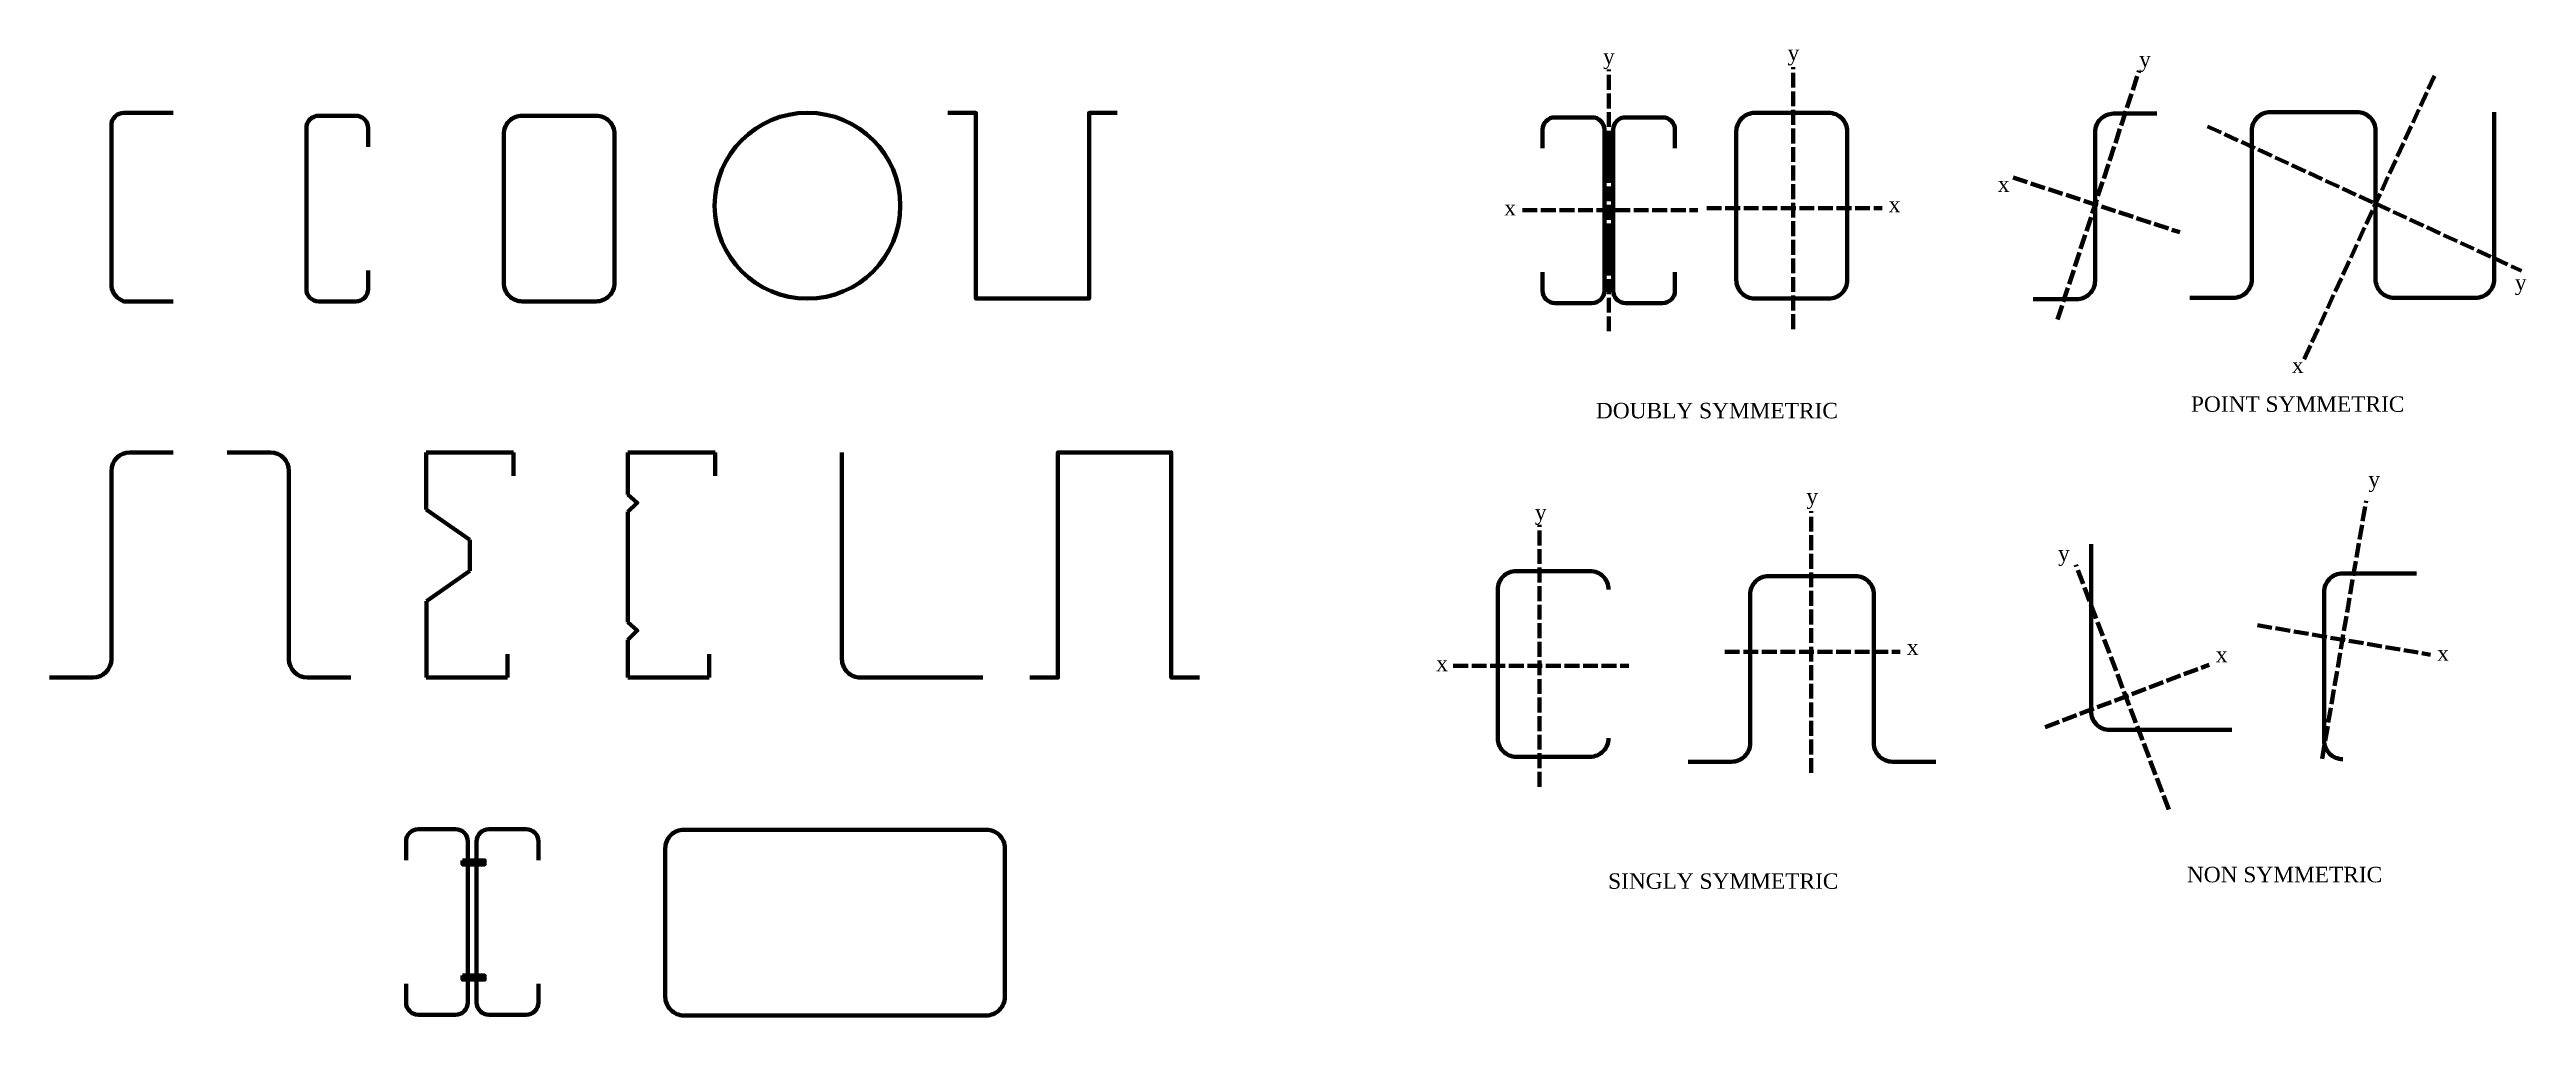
# Model space of a CAD drawing. Header units: millimetres. Extents: x 4718 to 11481, y 420 to 1811.
# Drawn here: x 4717.6 to 5118.1, y 1550.8 to 1706.9 of the extents above; entities that cross this region are included whole.
import ezdxf

# ---------------------------------------------------------------- set-up
doc = ezdxf.new("R2010")
doc.units = ezdxf.units.MM
doc.linetypes.add('ACAD_ISO02W100', pattern=[15, 12, -3])
doc.layers.get('0').update_dxf_attribs({"lineweight": 100})
doc.styles.get("Standard").update_dxf_attribs({"font": 'times.ttf'})

msp = doc.modelspace()

# ---------------------------------------------------------------- texts
at = {"char_height": 2.5, "attachment_point": 1}
for s, width, insert in [('{\\fTimes New Roman|b0|i0|c0|p18;y}', 4.77497, (4968.777, 1707.034)), ('{\\fTimes New Roman|b0|i0|c0|p18;y}', 4.77497, (4998.62, 1707.63)), ('{\\fTimes New Roman|b0|i0|c0|p18;y}', 4.77497, (5055.46, 1706.582)), ('{\\fTimes New Roman|b0|i0|c0|p18;x}', 4.77497, (5014.96, 1683.101)), ('{\\fTimes New Roman|b0|i0|c0|p18;x}', 4.77497, (5032.603, 1686.391)), ('{\\fTimes New Roman|b0|i0|c0|p18;x}', 4.77497, (4952.811, 1682.579)), ('{\\fTimes New Roman|b0|i0|c0|p18;y}', 4.77497, (5116.205, 1670.522)), ('{\\fTimes New Roman|b0|i0|c0|p18;x}', 4.77497, (5080.164, 1657.113)), ('{\\fTimes New Roman|b0|i0|c0|p18;POINT SYMMETRIC}', 40.12589, (5063.836, 1650.85)), ('{\\fTimes New Roman|b0|i0|c0|p18;DOUBLY SYMMETRIC}', 42.42374, (4967.629, 1649.797)), ('{\\fTimes New Roman|b0|i0|c0|p18;y}', 4.77497, (5092.516, 1638.705)), ('{\\fTimes New Roman|b0|i0|c0|p18;y}', 4.77497, (5001.654, 1635.956)), ('{\\fTimes New Roman|b0|i0|c0|p18;y}', 4.77497, (4957.759, 1633.399)), ('{\\fTimes New Roman|b0|i0|c0|p18;y}', 4.77497, (5042.342, 1626.748)), ('{\\fTimes New Roman|b0|i0|c0|p18;x}', 4.77497, (5017.899, 1611.566)), ('{\\fTimes New Roman|b0|i0|c0|p18;x}', 4.77497, (4941.813, 1608.934)), ('{\\fTimes New Roman|b0|i0|c0|p18;x}', 4.77497, (5067.861, 1610.371)), ('{\\fTimes New Roman|b0|i0|c0|p18;x}', 4.77497, (5103.649, 1610.613)), ('{\\fTimes New Roman|b0|i0|c0|p18;NON SYMMETRIC}', 32.24753, (5063.18, 1574.829)), ('{\\fTimes New Roman|b0|i0|c0|p18;SINGLY SYMMETRIC}', 43.08027, (4969.598, 1573.776))]:
    msp.add_mtext_dynamic_manual_height_columns(s, width=width, gutter_width=12.5, heights=[0], dxfattribs=dict(at, insert=insert))

# ---------------------------------------------------------------- hatches: boundary and pattern name
h = msp.add_hatch()
h.set_pattern_fill('ANSI32', color=256, scale=0.1)
h.set_pattern_definition([(45, (3301.6636, 118.2727), (-0.6735192, 0.6735192), []), (45, (3302.1126, 118.2727), (-0.6735192, 0.6735192), [])])
h.paths.add_polyline_path([(4968.993, 1685.666), (4970.408, 1685.666), (4970.408, 1692.705), (4968.993, 1692.705)])
h = msp.add_hatch()
h.set_pattern_fill('ANSI32', color=256, scale=0.1)
h.set_pattern_definition([(45, (3301.6636, 103.7274), (-0.6735192, 0.6735192), []), (45, (3302.1126, 103.7274), (-0.6735192, 0.6735192), [])])
h.paths.add_polyline_path([(4968.993, 1671.12), (4970.408, 1671.12), (4970.408, 1678.16), (4968.993, 1678.16)])

# ---------------------------------------------------------------- linework, layer by layer
at = {"lineweight": 100}
for p, q in [((4727.611, 1608.393), (4727.611, 1638.784)), ((4730.611, 1641.784), (4737.611, 1641.784)), ((4746.311, 1641.784), (4753.311, 1641.784)), ((4756.311, 1638.784), (4756.311, 1608.393)), ((4792.615, 1641.784), (4778.5, 1641.784)), ((4778.5, 1641.784), (4778.5, 1632.561)), ((4792.615, 1637.986), (4792.615, 1641.784)), ((4825.211, 1641.784), (4811.096, 1641.784)), ((4811.096, 1641.784), (4811.096, 1635.002)), ((4825.211, 1637.986), (4825.211, 1641.784)), ((4778.5, 1632.561), (4785.558, 1627.678)), ((4811.096, 1632.164), (4811.096, 1614.334)), ((4785.558, 1627.678), (4785.558, 1622.66)), ((4778.534, 1617.73), (4785.558, 1622.66)), ((4811.096, 1611.496), (4811.096, 1605.393)), ((4791.642, 1605.393), (4791.642, 1609.191)), ((4824.238, 1605.393), (4824.238, 1609.191)), ((4717.611, 1605.393), (4724.611, 1605.393)), ((4759.311, 1605.393), (4766.311, 1605.393)), ((4791.642, 1605.393), (4778.5, 1605.393)), ((4824.238, 1605.393), (4811.096, 1605.393))]:
    msp.add_line(p, q, dxfattribs=at)
at = {"linetype": 'ACAD_ISO02W100', "ltscale": 0.2}
for points in [[(4969.7, 1661.375), (4969.7, 1703.679)], [(4969.7, 1661.375), (4969.7, 1703.679)], [(4999.494, 1661.73), (4999.494, 1704.035)], [(4999.494, 1661.73), (4999.494, 1704.035)], [(5042.258, 1663.27), (5055.444, 1703.467)], [(5082.137, 1656.878), (5103.196, 1702.646)], [(5066.528, 1694.472), (5117.3, 1671.11)], [(5035.094, 1686.196), (5062.055, 1677.352)], [(5035.094, 1686.196), (5062.055, 1677.352)], [(4955.747, 1680.926), (4984.122, 1680.926)], [(4955.747, 1680.926), (4984.122, 1680.926)], [(4985.541, 1681.281), (5013.915, 1681.281)], [(4985.541, 1681.281), (5013.915, 1681.281)], [(5085.036, 1592.253), (5092.147, 1633.955)], [(5085.036, 1592.253), (5092.147, 1633.955)], [(4958.509, 1587.773), (4958.509, 1630.078)], [(4958.509, 1587.773), (4958.509, 1630.078)], [(5002.419, 1590.001), (5002.419, 1632.305)], [(5002.419, 1590.001), (5002.419, 1632.305)], [(5060.251, 1584.09), (5045.216, 1623.633)], [(5060.251, 1584.09), (5045.216, 1623.633)], [(5074.568, 1613.871), (5102.538, 1609.101)], [(5074.568, 1613.871), (5102.538, 1609.101)], [(4944.556, 1607.324), (4972.93, 1607.324)], [(4944.556, 1607.324), (4972.93, 1607.324)], [(4988.466, 1609.552), (5016.84, 1609.552)], [(4988.466, 1609.552), (5016.84, 1609.552)], [(5040.26, 1597.406), (5066.782, 1607.49)], [(5040.26, 1597.406), (5066.782, 1607.49)]]:
    msp.add_lwpolyline(points, dxfattribs=at)
at = {"lineweight": 100}
for points in [[(4737.611, 1696.653), (4729.611, 1696.653, 0.4142136), (4727.611, 1694.653), (4727.611, 1668.653, 0.2774949), (4729.611, 1666.193), (4737.611, 1666.193)], [(4769.135, 1691.193), (4769.135, 1694.193, 0.4142136), (4767.135, 1696.193), (4761.135, 1696.193, 0.4142136), (4759.135, 1694.193), (4759.135, 1668.193, 0.4142136), (4761.135, 1666.193), (4767.135, 1666.193, 0.4142136), (4769.135, 1668.193), (4769.135, 1671.193)], [(4845.726, 1641.784), (4845.726, 1608.393, 0.4142136), (4848.726, 1605.393), (4868.486, 1605.393)], [(4775.251, 1575.924), (4775.251, 1578.924, -0.4142136), (4777.251, 1580.924), (4783.251, 1580.924, -0.4142136), (4785.251, 1578.924), (4785.251, 1552.924, -0.4142136), (4783.251, 1550.924), (4777.251, 1550.924, -0.4142136), (4775.251, 1552.924), (4775.251, 1555.924)], [(4796.666, 1575.924), (4796.666, 1578.924, 0.4142136), (4794.666, 1580.924), (4788.666, 1580.924, 0.4142136), (4786.666, 1578.924), (4786.666, 1552.924, 0.4142136), (4788.666, 1550.924), (4794.666, 1550.924, 0.4142136), (4796.666, 1552.924), (4796.666, 1555.924)]]:
    msp.add_lwpolyline(points, format="xyb", dxfattribs=at)
for points in [[(4794.037, 1696.193), (4805.977, 1696.193, -0.4142136), (4808.977, 1693.193), (4808.977, 1669.193, -0.4142136), (4805.977, 1666.193), (4794.037, 1666.193, -0.4142136), (4791.037, 1669.193), (4791.037, 1693.193, -0.4142136)], [(4820.161, 1580.816), (4869.058, 1580.816, -0.4142136), (4872.058, 1577.816), (4872.058, 1553.816, -0.4142136), (4869.058, 1550.816), (4820.161, 1550.816, -0.4142136), (4817.161, 1553.816), (4817.161, 1577.816, -0.4142136)]]:
    msp.add_lwpolyline(points, format="xyb", close=True, dxfattribs=at)
for points in [[(4862.82, 1696.653), (4867.376, 1696.653), (4867.376, 1666.653), (4885.695, 1666.653), (4885.695, 1696.653), (4890.251, 1696.653)], [(4903.532, 1605.393), (4898.976, 1605.393), (4898.976, 1641.784), (4880.657, 1641.784), (4880.657, 1605.393), (4876.101, 1605.393)], [(4811.096, 1635.002), (4812.643, 1633.657), (4811.096, 1632.164)], [(4778.534, 1617.73), (4778.534, 1605.393)], [(4811.096, 1614.334), (4812.643, 1612.988), (4811.096, 1611.496)]]:
    msp.add_lwpolyline(points, dxfattribs=at)
for points in [[(4958.993, 1690.926), (4958.993, 1693.926, -0.4142136), (4960.993, 1695.926), (4966.993, 1695.926, -0.4142136), (4968.993, 1693.926), (4968.993, 1667.926, -0.4142136), (4966.993, 1665.926), (4960.993, 1665.926, -0.4142136), (4958.993, 1667.926), (4958.993, 1670.926)], [(4980.408, 1690.926), (4980.408, 1693.926, 0.4142136), (4978.408, 1695.926), (4972.408, 1695.926, 0.4142136), (4970.408, 1693.926), (4970.408, 1667.926, 0.4142136), (4972.408, 1665.926), (4978.408, 1665.926, 0.4142136), (4980.408, 1667.926), (4980.408, 1670.926)], [(5038.333, 1666.527), (5045.333, 1666.527, 0.4142136), (5048.333, 1669.527), (5048.333, 1693.527, -0.4142136), (5051.333, 1696.527), (5058.333, 1696.527)], [(5063.678, 1666.774), (5070.678, 1666.774, 0.4142136), (5073.678, 1669.774), (5073.678, 1693.774, -0.4142136), (5076.678, 1696.774), (5083.678, 1696.774)], [(5083.678, 1696.774), (5090.678, 1696.774, -0.4142136), (5093.678, 1693.774), (5093.678, 1669.774, 0.4142136), (5096.678, 1666.774), (5109.862, 1666.774, 0.4142136), (5112.862, 1669.774), (5112.862, 1696.789)], [(5047.695, 1626.953), (5047.695, 1599.953, 0.4142136), (5050.695, 1596.953), (5070.454, 1596.953)], [(4969.689, 1595.613, -0.4142136), (4966.689, 1592.613), (4954.749, 1592.613, -0.4142136), (4951.749, 1595.613), (4951.749, 1619.613, -0.4142136), (4954.749, 1622.613), (4966.689, 1622.613, -0.4142136), (4969.689, 1619.613)], [(5088.37, 1592.231, -0.4142136), (5085.37, 1595.231), (5085.37, 1619.231, -0.4142136), (5088.37, 1622.231), (5100.31, 1622.231)], [(4982.566, 1591.812), (4989.566, 1591.812, 0.4142136), (4992.566, 1594.812), (4992.566, 1618.812, -0.4142136), (4995.566, 1621.812), (5002.566, 1621.812)], [(5002.566, 1621.812), (5009.566, 1621.812, -0.4142136), (5012.566, 1618.812), (5012.566, 1594.812, 0.4142136), (5015.566, 1591.812), (5022.566, 1591.812)]]:
    msp.add_lwpolyline(points, format="xyb")
msp.add_lwpolyline([(4993.319, 1696.653), (5005.259, 1696.653, -0.4142136), (5008.259, 1693.653), (5008.259, 1669.653, -0.4142136), (5005.259, 1666.653), (4993.319, 1666.653, -0.4142136), (4990.319, 1669.653), (4990.319, 1693.653, -0.4142136)], format="xyb", close=True)
for points in [[(4968.993, 1692.705), (4970.408, 1692.705), (4970.408, 1685.666), (4968.993, 1685.666)], [(4968.993, 1678.16), (4970.408, 1678.16), (4970.408, 1671.12), (4968.993, 1671.12)]]:
    msp.add_lwpolyline(points, close=True)
for points in [[(4784.394, 1575.874), (4787.958, 1575.874), (4787.958, 1575.206), (4784.394, 1575.206)], [(4784.394, 1557.267), (4787.958, 1557.267), (4787.958, 1556.599), (4784.394, 1556.599)]]:
    msp.add_lwpolyline(points, close=True, dxfattribs=at)
msp.add_circle((4840.152, 1681.653), 15.009, dxfattribs=at)
for centre, start, end in [((4730.611, 1638.784), 90, 180), ((4753.311, 1638.784), 0, 90), ((4724.611, 1608.393), 270, 0), ((4759.311, 1608.393), 180, 270)]:
    msp.add_arc(centre, 3, start, end, dxfattribs=at)

msp.set_redraw_order([(e.dxf.handle, doc.entitydb.next_handle()) for e in msp.query("TEXT MTEXT ATTDEF DIMENSION ARC_DIMENSION")])  # texts and dimensions are drawn at this point

doc.saveas('drawing.dxf')
